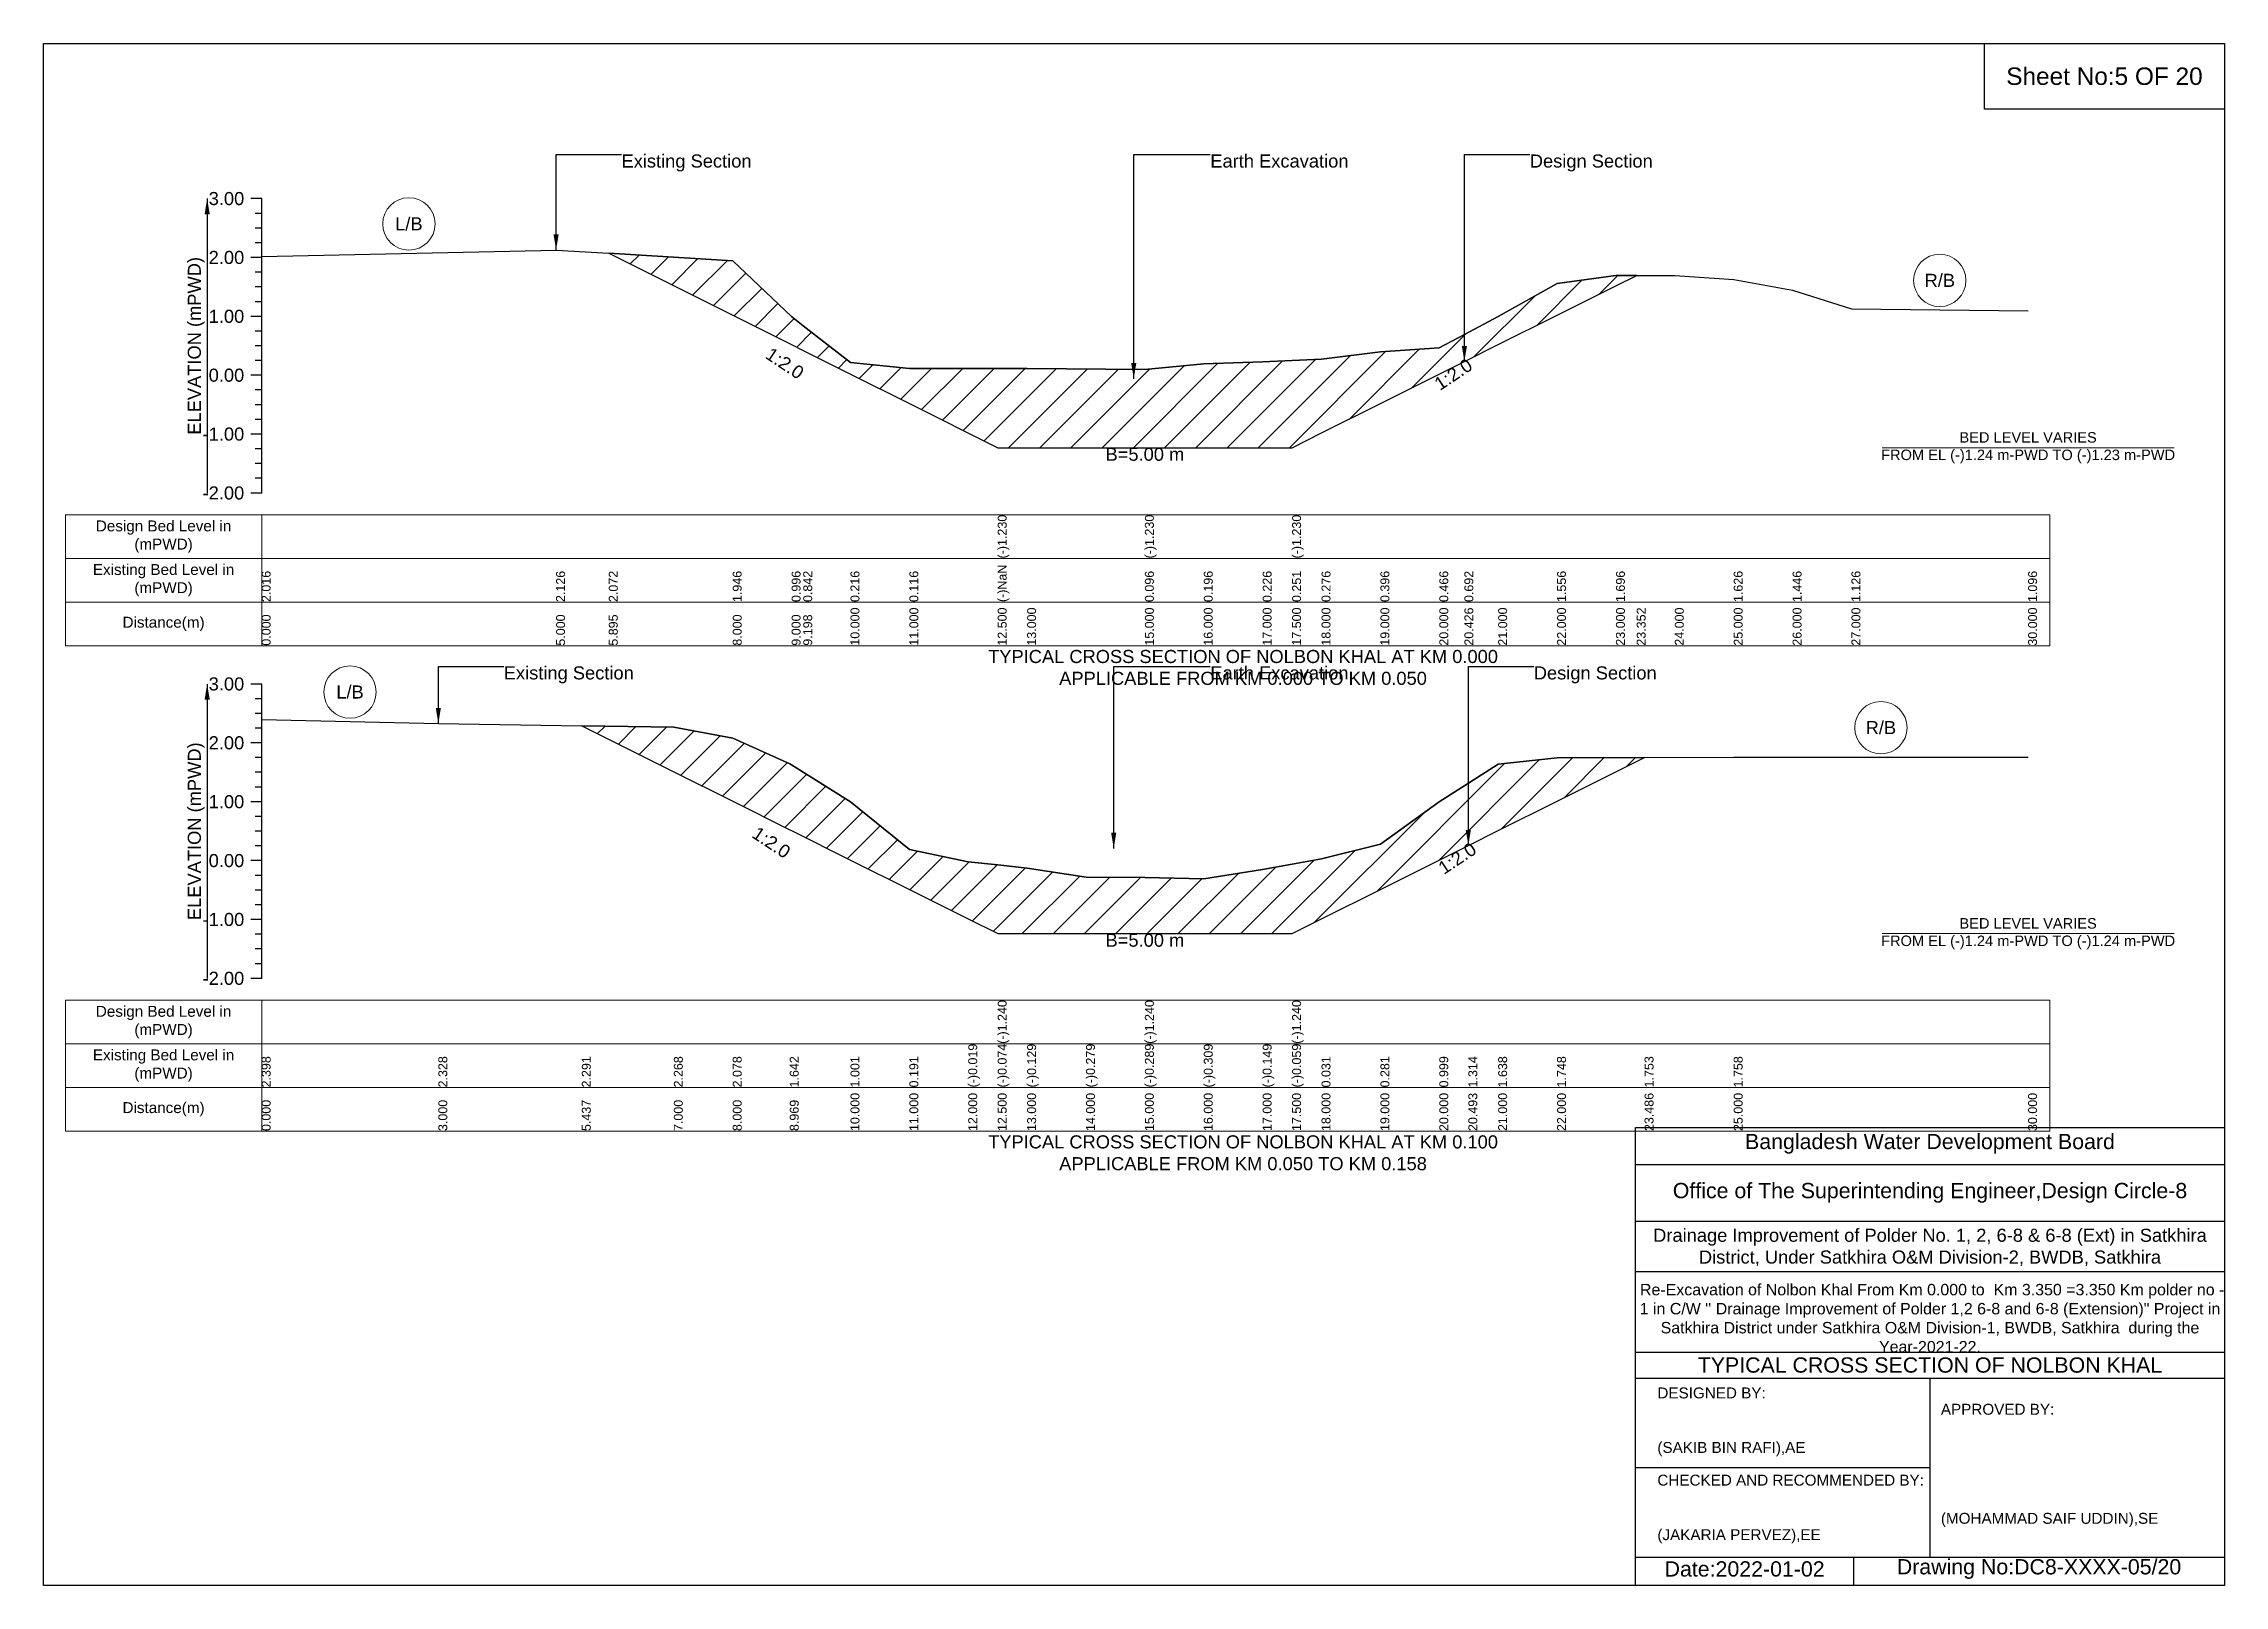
# Model space of a CAD drawing. Header units: inches. Extents: x 91000 to 298000, y -5656 to 0.
# Drawn here: x 140000 to 148000, y -5656 to 0 of the extents above; entities that cross this region are included whole.
import ezdxf

# ---------------------------------------------------------------- set-up
doc = ezdxf.new("R2010")
doc.units = ezdxf.units.IN
doc.header["$LTSCALE"] = 7
doc.header["$MEASUREMENT"] = 0
for name, color, linetype, lineweight in [('Cross section Data Border', 7, 'Continuous', 9), ('Cross Section Labels', 7, 'Continuous', 9), ('Existing_Bed_Level for Xsection', 7, 'Continuous', 25)]:
    doc.layers.add(name, color=color, linetype=linetype, lineweight=lineweight)
doc.styles.get("Standard").update_dxf_attribs({"font": 'arial.ttf'})
doc.dimstyles.get("Standard").update_dxf_attribs({"dimtxt": 0.18, "dimasz": 0.18, "dimexe": 0.18, "dimexo": 0.0625, "dimgap": 0.09, "dimtad": 0, "dimtih": 1, "dimtoh": 1, "dimdec": 4, "dimzin": 0, "dimdsep": 46, "dimtxsty": 'Standard', "dimcen": 0.09, "dimadec": 0, "dimazin": 0, "dimtfac": 1, "dimtdec": 4, "dimtofl": 0, "dimtmove": 0, "dimatfit": 3, "dimfxl": 1, "dimtolj": 1, "dimtzin": 0, "dimarcsym": 0})

msp = doc.modelspace()

# ---------------------------------------------------------------- texts
at = {"attachment_point": 5}
for s, insert, char_height in [('Sheet No:5 OF 20', (147560, -120), 64), ('Bangladesh Water Development Board', (146920, -4036), 56), ('Office of The Superintending Engineer,Design Circle-8', (146920, -4216), 56)]:
    msp.add_mtext(s, dxfattribs=dict(at, insert=insert, char_height=char_height))
for s, insert, char_height, width, attachment_point in [('Drainage Improvement of Polder No. 1, 2, 6-8 & 6-8 (Ext) in Satkhira District, Under Satkhira O&M Division-2, BWDB, Satkhira', (146920, -4416), 48, 2240, 5), (' Re-Excavation of Nolbon Khal From Km 0.000 to  Km 3.350 =3.350 Km polder no - 1 in C/W \'\' Drainage Improvement of Polder 1,2 6-8 and 6-8 (Extension)" Project in Satkhira District under Satkhira O&M Division-1, BWDB, Satkhira  during the Year-2021-22. ', (146920, -4676), 41.8678, 2160, 5), ('TYPICAL CROSS SECTION OF NOLBON KHAL', (146920, -4848), 56, 2240, 5), ('DESIGNED BY:^J^J^J(SAKIB BIN RAFI),AE', (145920, -5056), 40, 1120, 4), ('APPROVED BY:^J^J^J^J^J^J(MOHAMMAD SAIF UDDIN),SE', (146960, -5216), 40, 1120, 4), ('CHECKED AND RECOMMENDED BY:^J^J^J(JAKARIA PERVEZ),EE', (145920, -5376), 40, 1120, 4), ('Date:2022-01-02', (146240, -5596), 56, 1120, 5), ('Drawing No:DC8-XXXX-05/20', (147320, -5596), 56, 1760, 5)]:
    msp.add_mtext(s, dxfattribs=dict(insert=insert, char_height=char_height, width=width, attachment_point=attachment_point))
at = {"layer": 'Cross section Data Border', "char_height": 40, "width": 640, "attachment_point": 5}
for s, insert in [('Design Bed Level in (mPWD)', (140440, -1808.7)), ('Existing Bed Level in (mPWD)', (140440, -1968.7)), ('Distance(m)', (140440, -2128.7)), ('Design Bed Level in (mPWD)', (140440, -3589.3)), ('Existing Bed Level in (mPWD)', (140440, -3749.3)), ('Distance(m)', (140440, -3909.3))]:
    msp.add_mtext(s, dxfattribs=dict(at, insert=insert))
at = {"layer": 'Cross Section Labels'}
for s, insert, char_height, attachment_point in [('Existing Section', (142120, -406.7), 48, 1), ('Earth Excavation', (144280, -406.7), 48, 1), ('Design Section', (145452, -406.7), 48, 1), ('L/B', (141340, -661.4), 48, 5), ('R/B', (146956, -868.8), 48, 5), ('BED LEVEL VARIES ^JFROM EL (-)1.24 m-PWD TO (-)1.23 m-PWD', (147280, -1482.4), 38.4, 5), ('B=5.00 m', (144040, -1482.4), 48, 2), ('TYPICAL CROSS SECTION OF NOLBON KHAL AT KM 0.000^JAPPLICABLE FROM KM 0.000 TO KM 0.050', (144400, -2288.7), 48, 5), ('Existing Section', (141688, -2284.5), 48, 1), ('Earth Excavation', (144280, -2284.5), 48, 1), ('Design Section', (145466.5, -2284.5), 48, 1), ('L/B', (141124, -2378.8), 48, 5), ('R/B', (146740, -2509.5), 48, 5), ('B=5.00 m', (144040, -3265.1), 48, 2), ('BED LEVEL VARIES ^JFROM EL (-)1.24 m-PWD TO (-)1.24 m-PWD', (147280, -3265.1), 38.4, 5), ('TYPICAL CROSS SECTION OF NOLBON KHAL AT KM 0.100^JAPPLICABLE FROM KM 0.050 TO KM 0.158', (144400, -4069.3), 48, 5)]:
    msp.add_mtext(s, dxfattribs=dict(at, insert=insert, char_height=char_height, attachment_point=attachment_point))
at = {"layer": 'Cross Section Labels', "char_height": 48, "attachment_point": 2}
for insert, rotation in [((142732.7, -1152.8), 326.30993), ((145158, -1193.4), 33.69007), ((142683.2, -2910.7), 326.30993), ((145172.5, -2968.9), 33.69007)]:
    msp.add_mtext('1:2.0', dxfattribs=dict(at, insert=insert, rotation=rotation))
at = {"layer": 'Existing_Bed_Level for Xsection', "char_height": 48, "attachment_point": 6}
for s, insert in [('3.00', (140736, -568.7)), ('2.00', (140736, -784.7)), ('1.00', (140736, -1000.7)), ('0.00', (140736, -1216.7)), ('-1.00', (140736, -1432.7)), ('-2.00', (140736, -1648.7)), ('3.00', (140736, -2349.3)), ('2.00', (140736, -2565.3)), ('1.00', (140736, -2781.3)), ('0.00', (140736, -2997.3)), ('-1.00', (140736, -3213.3)), ('-2.00', (140736, -3429.3))]:
    msp.add_mtext(s, dxfattribs=dict(at, insert=insert))
at = {"layer": 'Existing_Bed_Level for Xsection', "rotation": 90}
for s, insert, char_height, attachment_point in [('ELEVATION (mPWD)', (140560, -1108.7), 48, 5), ('(-)1.230', (143500, -1888.7), 32.8, 1), ('(-)1.230', (144040, -1888.7), 32.8, 1), ('(-)1.230', (144580, -1888.7), 32.8, 1), ('(-)NaN', (143500, -2048.7), 32.8, 1), ('2.016', (140800, -2048.7), 32.8, 1), ('2.126', (141880, -2048.7), 32.8, 1), ('2.072', (142073.4, -2048.7), 32.8, 1), ('1.946', (142528, -2048.7), 32.8, 1), ('0.996', (142744, -2048.7), 32.8, 1), ('0.842', (142786.7, -2048.7), 32.8, 1), ('0.216', (142960, -2048.7), 32.8, 1), ('0.116', (143176, -2048.7), 32.8, 1), ('0.096', (144040, -2048.7), 32.8, 1), ('0.196', (144256, -2048.7), 32.8, 1), ('0.226', (144472, -2048.7), 32.8, 1), ('0.251', (144580, -2048.7), 32.8, 1), ('0.276', (144688, -2048.7), 32.8, 1), ('0.396', (144904, -2048.7), 32.8, 1), ('0.466', (145120, -2048.7), 32.8, 1), ('0.692', (145212, -2048.7), 32.8, 1), ('1.556', (145552, -2048.7), 32.8, 1), ('1.696', (145768, -2048.7), 32.8, 1), ('1.626', (146200, -2048.7), 32.8, 1), ('1.446', (146416, -2048.7), 32.8, 1), ('1.126', (146632, -2048.7), 32.8, 1), ('1.096', (147280, -2048.7), 32.8, 1), ('10.000', (142960, -2208.7), 32.8, 1), ('11.000', (143176, -2208.7), 32.8, 1), ('12.500', (143500, -2208.7), 32.8, 1), ('13.000', (143608, -2208.7), 32.8, 1), ('15.000', (144040, -2208.7), 32.8, 1), ('16.000', (144256, -2208.7), 32.8, 1), ('17.000', (144472, -2208.7), 32.8, 1), ('17.500', (144580, -2208.7), 32.8, 1), ('18.000', (144688, -2208.7), 32.8, 1), ('19.000', (144904, -2208.7), 32.8, 1), ('20.000', (145120, -2208.7), 32.8, 1), ('20.426', (145212, -2208.7), 32.8, 1), ('21.000', (145336, -2208.7), 32.8, 1), ('22.000', (145552, -2208.7), 32.8, 1), ('23.000', (145768, -2208.7), 32.8, 1), ('23.352', (145844, -2208.7), 32.8, 1), ('24.000', (145984, -2208.7), 32.8, 1), ('25.000', (146200, -2208.7), 32.8, 1), ('26.000', (146416, -2208.7), 32.8, 1), ('27.000', (146632, -2208.7), 32.8, 1), ('30.000', (147280, -2208.7), 32.8, 1), ('0.000', (140800, -2208.7), 32.8, 1), ('5.000', (141880, -2208.7), 32.8, 1), ('5.895', (142073.4, -2208.7), 32.8, 1), ('8.000', (142528, -2208.7), 32.8, 1), ('9.000', (142744, -2208.7), 32.8, 1), ('9.198', (142786.7, -2208.7), 32.8, 1), ('ELEVATION (mPWD)', (140560, -2889.3), 48, 5), ('(-)1.240', (143500, -3669.3), 32.8, 1), ('(-)1.240', (144040, -3669.3), 32.8, 1), ('(-)1.240', (144580, -3669.3), 32.8, 1), ('(-)0.019', (143392, -3829.3), 32.8, 1), ('(-)0.074', (143500, -3829.3), 32.8, 1), ('(-)0.129', (143608, -3829.3), 32.8, 1), ('(-)0.279', (143824, -3829.3), 32.8, 1), ('(-)0.289', (144040, -3829.3), 32.8, 1), ('(-)0.309', (144256, -3829.3), 32.8, 1), ('(-)0.149', (144472, -3829.3), 32.8, 1), ('(-)0.059', (144580, -3829.3), 32.8, 1), ('2.398', (140800, -3829.3), 32.8, 1), ('2.328', (141448, -3829.3), 32.8, 1), ('2.291', (141974.4, -3829.3), 32.8, 1), ('2.268', (142312, -3829.3), 32.8, 1), ('2.078', (142528, -3829.3), 32.8, 1), ('1.642', (142737.2, -3829.3), 32.8, 1), ('1.001', (142960, -3829.3), 32.8, 1), ('0.191', (143176, -3829.3), 32.8, 1), ('0.031', (144688, -3829.3), 32.8, 1), ('0.281', (144904, -3829.3), 32.8, 1), ('0.999', (145120, -3829.3), 32.8, 1), ('1.314', (145226.5, -3829.3), 32.8, 1), ('1.638', (145336, -3829.3), 32.8, 1), ('1.748', (145552, -3829.3), 32.8, 1), ('1.753', (145873, -3829.3), 32.8, 1), ('1.758', (146200, -3829.3), 32.8, 1), ('0.000', (140800, -3989.3), 32.8, 1), ('3.000', (141448, -3989.3), 32.8, 1), ('5.437', (141974.4, -3989.3), 32.8, 1), ('7.000', (142312, -3989.3), 32.8, 1), ('8.000', (142528, -3989.3), 32.8, 1), ('8.969', (142737.2, -3989.3), 32.8, 1), ('10.000', (142960, -3989.3), 32.8, 1), ('11.000', (143176, -3989.3), 32.8, 1), ('12.000', (143392, -3989.3), 32.8, 1), ('12.500', (143500, -3989.3), 32.8, 1), ('13.000', (143608, -3989.3), 32.8, 1), ('14.000', (143824, -3989.3), 32.8, 1), ('15.000', (144040, -3989.3), 32.8, 1), ('16.000', (144256, -3989.3), 32.8, 1), ('17.000', (144472, -3989.3), 32.8, 1), ('17.500', (144580, -3989.3), 32.8, 1), ('18.000', (144688, -3989.3), 32.8, 1), ('19.000', (144904, -3989.3), 32.8, 1), ('20.000', (145120, -3989.3), 32.8, 1), ('20.493', (145226.5, -3989.3), 32.8, 1), ('21.000', (145336, -3989.3), 32.8, 1), ('22.000', (145552, -3989.3), 32.8, 1), ('23.486', (145873, -3989.3), 32.8, 1), ('25.000', (146200, -3989.3), 32.8, 1), ('30.000', (147280, -3989.3), 32.8, 1)]:
    msp.add_mtext(s, dxfattribs=dict(at, insert=insert, char_height=char_height, attachment_point=attachment_point))

# ---------------------------------------------------------------- hatches: boundary and pattern name
at = {"layer": 'Existing_Bed_Level for Xsection'}
h = msp.add_hatch(dxfattribs=at)
h.set_pattern_fill('ANSI31', color=256, scale=648, style=0)
h.paths.add_polyline_path([(142073.4, -769.1), (142528, -996.4), (142744, -1104.4), (142786.7, -1125.8), (142960, -1212.4), (143176, -1320.4), (143500, -1482.4), (143608, -1482.4), (144040, -1482.4), (144256, -1482.4), (144472, -1482.4), (144580, -1482.4), (144688, -1428.4), (144904, -1320.4), (145120, -1212.4), (145212, -1166.4), (145336, -1104.4), (145552, -996.4), (145768, -888.4), (145844, -850.4), (145768, -850.4), (145552, -880.6), (145336, -1001.6), (145212, -1067.3), (145120, -1116.1), (144904, -1131.2), (144688, -1157.1), (144580, -1162.5), (144472, -1167.9), (144256, -1174.4), (144040, -1196), (143608, -1191.7), (143500, -1191.7), (143176, -1191.7), (142960, -1170.1), (142786.7, -1034.9), (142744, -1001.6), (142528, -796.4)])
h = msp.add_hatch(dxfattribs=at)
h.set_pattern_fill('ANSI31', color=256, scale=648, style=0)
h.paths.add_polyline_path([(141974.4, -2502.3), (142312, -2671.1), (142528, -2779.1), (142737.2, -2883.7), (142744, -2887.1), (142960, -2995.1), (143176, -3103.1), (143392, -3211.1), (143500, -3265.1), (143608, -3265.1), (143824, -3265.1), (144040, -3265.1), (144256, -3265.1), (144472, -3265.1), (144580, -3265.1), (144688, -3211.1), (144904, -3103.1), (145120, -2995.1), (145226.5, -2941.9), (145336, -2887.1), (145552, -2779.1), (145873, -2618.6), (145552, -2619.7), (145336, -2643.4), (145226.5, -2713.4), (145120, -2781.5), (144904, -2936.6), (144688, -2990.6), (144580, -3010), (144472, -3029.4), (144256, -3064), (144040, -3059.7), (143824, -3057.5), (143608, -3025.1), (143500, -3013.2), (143392, -3001.4), (143176, -2956), (142960, -2781), (142744, -2645.6), (142737.2, -2642.6), (142528, -2548.4), (142312, -2507.4)])

# ---------------------------------------------------------------- linework, layer by layer
for points in [[(140000, 0), (148000, 0), (148000, -5656), (140000, -5656)], [(147120, 0), (148000, 0), (148000, -240), (147120, -240)]]:
    msp.add_lwpolyline(points, close=True)
for points in [[(145840, -5656), (145840, -3976), (148000, -3976)], [(145840, -4112), (148000, -4112)], [(145840, -4320), (148000, -4320)], [(145840, -4504), (148000, -4504)], [(145840, -4800), (148000, -4800)], [(145840, -4896), (148000, -4896)], [(146920, -4896), (146920, -5552)], [(145840, -5224), (146920, -5224)], [(145840, -5552), (148000, -5552)], [(146640, -5552), (146640, -5656)]]:
    msp.add_lwpolyline(points)
at = {"layer": 'Cross section Data Border'}
for points in [[(140080, -1728.7), (147360, -1728.7), (147360, -2208.7), (140080, -2208.7)], [(140080, -3509.3), (147360, -3509.3), (147360, -3989.3), (140080, -3989.3)]]:
    msp.add_lwpolyline(points, close=True, dxfattribs=at)
for points in [[(140800, -1728.7), (140800, -2208.7)], [(140080, -1888.7), (147360, -1888.7)], [(140080, -2048.7), (147360, -2048.7)], [(140800, -3509.3), (140800, -3989.3)], [(140080, -3669.3), (147360, -3669.3)], [(140080, -3829.3), (147360, -3829.3)]]:
    msp.add_lwpolyline(points, dxfattribs=at)
at = {"layer": 'Cross Section Labels'}
for points in [[(146744.2, -1482.4), (147815.8, -1482.4)], [(146744.2, -3265.1), (147815.8, -3265.1)]]:
    msp.add_lwpolyline(points, dxfattribs=at)
for centre in [(141340, -661.4), (146956, -868.8), (141124, -2378.8), (146740, -2509.5)]:
    msp.add_circle(centre, 96, dxfattribs=at)
at = {"layer": 'Existing_Bed_Level for Xsection'}
for points in [[(140800, -568.7), (140760, -568.7)], [(140800, -622.7), (140776, -622.7)], [(140800, -1648.7), (140800, -1432.7), (140800, -1216.7), (140800, -1000.7), (140800, -784.7), (140800, -568.7)], [(140800, -676.7), (140776, -676.7)], [(140800, -784.7), (140760, -784.7)], [(140800, -730.7), (140776, -730.7)], [(140800, -781.3), (141880, -757.5), (142073.4, -769.1), (142528, -796.4), (142744, -1001.6), (142786.7, -1034.9), (142960, -1170.1), (143176, -1191.7), (143500, -1191.7), (143500, -1191.7), (143608, -1191.7), (144040, -1196), (144040, -1196), (144256, -1174.4), (144472, -1167.9), (144580, -1162.5), (144580, -1162.5), (144688, -1157.1), (144904, -1131.2), (145120, -1116.1), (145212, -1067.3), (145336, -1001.6), (145552, -880.6), (145768, -850.4), (145844, -850.4), (145984, -850.4), (146200, -865.5), (146416, -904.4), (146632, -973.5), (147280, -980)], [(140800, -838.7), (140776, -838.7)], [(140800, -892.7), (140776, -892.7)], [(140800, -946.7), (140776, -946.7)], [(140800, -1000.7), (140760, -1000.7)], [(140800, -1054.7), (140776, -1054.7)], [(140800, -1108.7), (140776, -1108.7)], [(140800, -1162.7), (140776, -1162.7)], [(140800, -1216.7), (140760, -1216.7)], [(140800, -1270.7), (140776, -1270.7)], [(140800, -1324.7), (140776, -1324.7)], [(140800, -1432.7), (140760, -1432.7)], [(140800, -1378.7), (140776, -1378.7)], [(140800, -1486.7), (140776, -1486.7)], [(140800, -1540.7), (140776, -1540.7)], [(140800, -1594.7), (140776, -1594.7)], [(140800, -1648.7), (140760, -1648.7)], [(140800, -2349.3), (140760, -2349.3)], [(140800, -3429.3), (140800, -3213.3), (140800, -2997.3), (140800, -2781.3), (140800, -2565.3), (140800, -2349.3)], [(140800, -2403.3), (140776, -2403.3)], [(140800, -2457.3), (140776, -2457.3)], [(140800, -2479.3), (141448, -2494.4), (141974.4, -2502.3), (142312, -2507.4), (142528, -2548.4), (142737.2, -2642.6), (142744, -2645.6), (142960, -2781), (143176, -2956), (143392, -3001.4), (143500, -3013.2), (143500, -3013.2), (143608, -3025.1), (143824, -3057.5), (144040, -3059.7), (144040, -3059.7), (144256, -3064), (144472, -3029.4), (144580, -3010), (144580, -3010), (144688, -2990.6), (144904, -2936.6), (145120, -2781.5), (145226.5, -2713.4), (145336, -2643.4), (145552, -2619.7), (145873, -2618.6), (146200, -2617.5), (147280, -2617.5)], [(140800, -2511.3), (140776, -2511.3)], [(140800, -2565.3), (140760, -2565.3)], [(140800, -2619.3), (140776, -2619.3)], [(140800, -2673.3), (140776, -2673.3)], [(140800, -2781.3), (140760, -2781.3)], [(140800, -2727.3), (140776, -2727.3)], [(140800, -2835.3), (140776, -2835.3)], [(140800, -2889.3), (140776, -2889.3)], [(140800, -2943.3), (140776, -2943.3)], [(140800, -2997.3), (140760, -2997.3)], [(140800, -3051.3), (140776, -3051.3)], [(140800, -3105.3), (140776, -3105.3)], [(140800, -3159.3), (140776, -3159.3)], [(140800, -3213.3), (140760, -3213.3)], [(140800, -3267.3), (140776, -3267.3)], [(140800, -3321.3), (140776, -3321.3)], [(140800, -3429.3), (140760, -3429.3)], [(140800, -3375.3), (140776, -3375.3)]]:
    msp.add_lwpolyline(points, dxfattribs=at)
for points in [[(142073.4, -769.1), (142528, -996.4), (142744, -1104.4), (142786.7, -1125.8), (142960, -1212.4), (143176, -1320.4), (143500, -1482.4), (143500, -1482.4), (143608, -1482.4), (144040, -1482.4), (144040, -1482.4), (144256, -1482.4), (144472, -1482.4), (144580, -1482.4), (144580, -1482.4), (144688, -1428.4), (144904, -1320.4), (145120, -1212.4), (145212, -1166.4), (145336, -1104.4), (145552, -996.4), (145768, -888.4), (145844, -850.4), (145768, -850.4), (145552, -880.6), (145336, -1001.6), (145212, -1067.3), (145120, -1116.1), (144904, -1131.2), (144688, -1157.1), (144580, -1162.5), (144580, -1162.5), (144472, -1167.9), (144256, -1174.4), (144040, -1196), (144040, -1196), (143608, -1191.7), (143500, -1191.7), (143500, -1191.7), (143176, -1191.7), (142960, -1170.1), (142786.7, -1034.9), (142744, -1001.6), (142528, -796.4)], [(141974.4, -2502.3), (142312, -2671.1), (142528, -2779.1), (142737.2, -2883.7), (142744, -2887.1), (142960, -2995.1), (143176, -3103.1), (143392, -3211.1), (143500, -3265.1), (143500, -3265.1), (143608, -3265.1), (143824, -3265.1), (144040, -3265.1), (144040, -3265.1), (144256, -3265.1), (144472, -3265.1), (144580, -3265.1), (144580, -3265.1), (144688, -3211.1), (144904, -3103.1), (145120, -2995.1), (145226.5, -2941.9), (145336, -2887.1), (145552, -2779.1), (145873, -2618.6), (145873, -2618.6), (145873, -2618.6), (145552, -2619.7), (145336, -2643.4), (145226.5, -2713.4), (145120, -2781.5), (144904, -2936.6), (144688, -2990.6), (144580, -3010), (144580, -3010), (144472, -3029.4), (144256, -3064), (144040, -3059.7), (144040, -3059.7), (143824, -3057.5), (143608, -3025.1), (143500, -3013.2), (143500, -3013.2), (143392, -3001.4), (143176, -2956), (142960, -2781), (142744, -2645.6), (142737.2, -2642.6), (142528, -2548.4), (142312, -2507.4)]]:
    msp.add_lwpolyline(points, close=True, dxfattribs=at)

msp.set_redraw_order([(e.dxf.handle, doc.entitydb.next_handle()) for e in msp.query("TEXT MTEXT ATTDEF DIMENSION ARC_DIMENSION")])  # texts and dimensions are drawn at this point

# ---------------------------------------------------------------- leaders
at = {"layer": 'Cross Section Labels', "annotation_type": 0, "has_hookline": 1, "hookline_direction": 0}
for points, text_width in [([(141880, -757.5), (141880, -406.7), (142119.9, -406.7)], 467.2), ([(143999.1, -1229.4), (143999.1, -406.7), (144279.9, -406.7)], 497), ([(145212, -1166.4), (145212, -406.7), (145451.9, -406.7)], 441.2), ([(141448, -2494.4), (141448, -2284.5), (141687.9, -2284.5)], 467.2), ([(143925.6, -2952.2), (143925.6, -2284.5), (144279.9, -2284.5)], 497), ([(145226.5, -2941.9), (145226.5, -2284.5), (145466.4, -2284.5)], 441.2)]:
    msp.add_leader(points, dimstyle='Standard', override={"dimasz": 57.6}, dxfattribs=dict(at, text_width=text_width))
at = {"layer": 'Existing_Bed_Level for Xsection'}
for points in [[(140600, -568.7), (140600, -1648.7)], [(140600, -2349.3), (140600, -3429.3)]]:
    msp.add_leader(points, dimstyle='Standard', override={"dimasz": 57.6}, dxfattribs=at)

doc.saveas('drawing.dxf')
